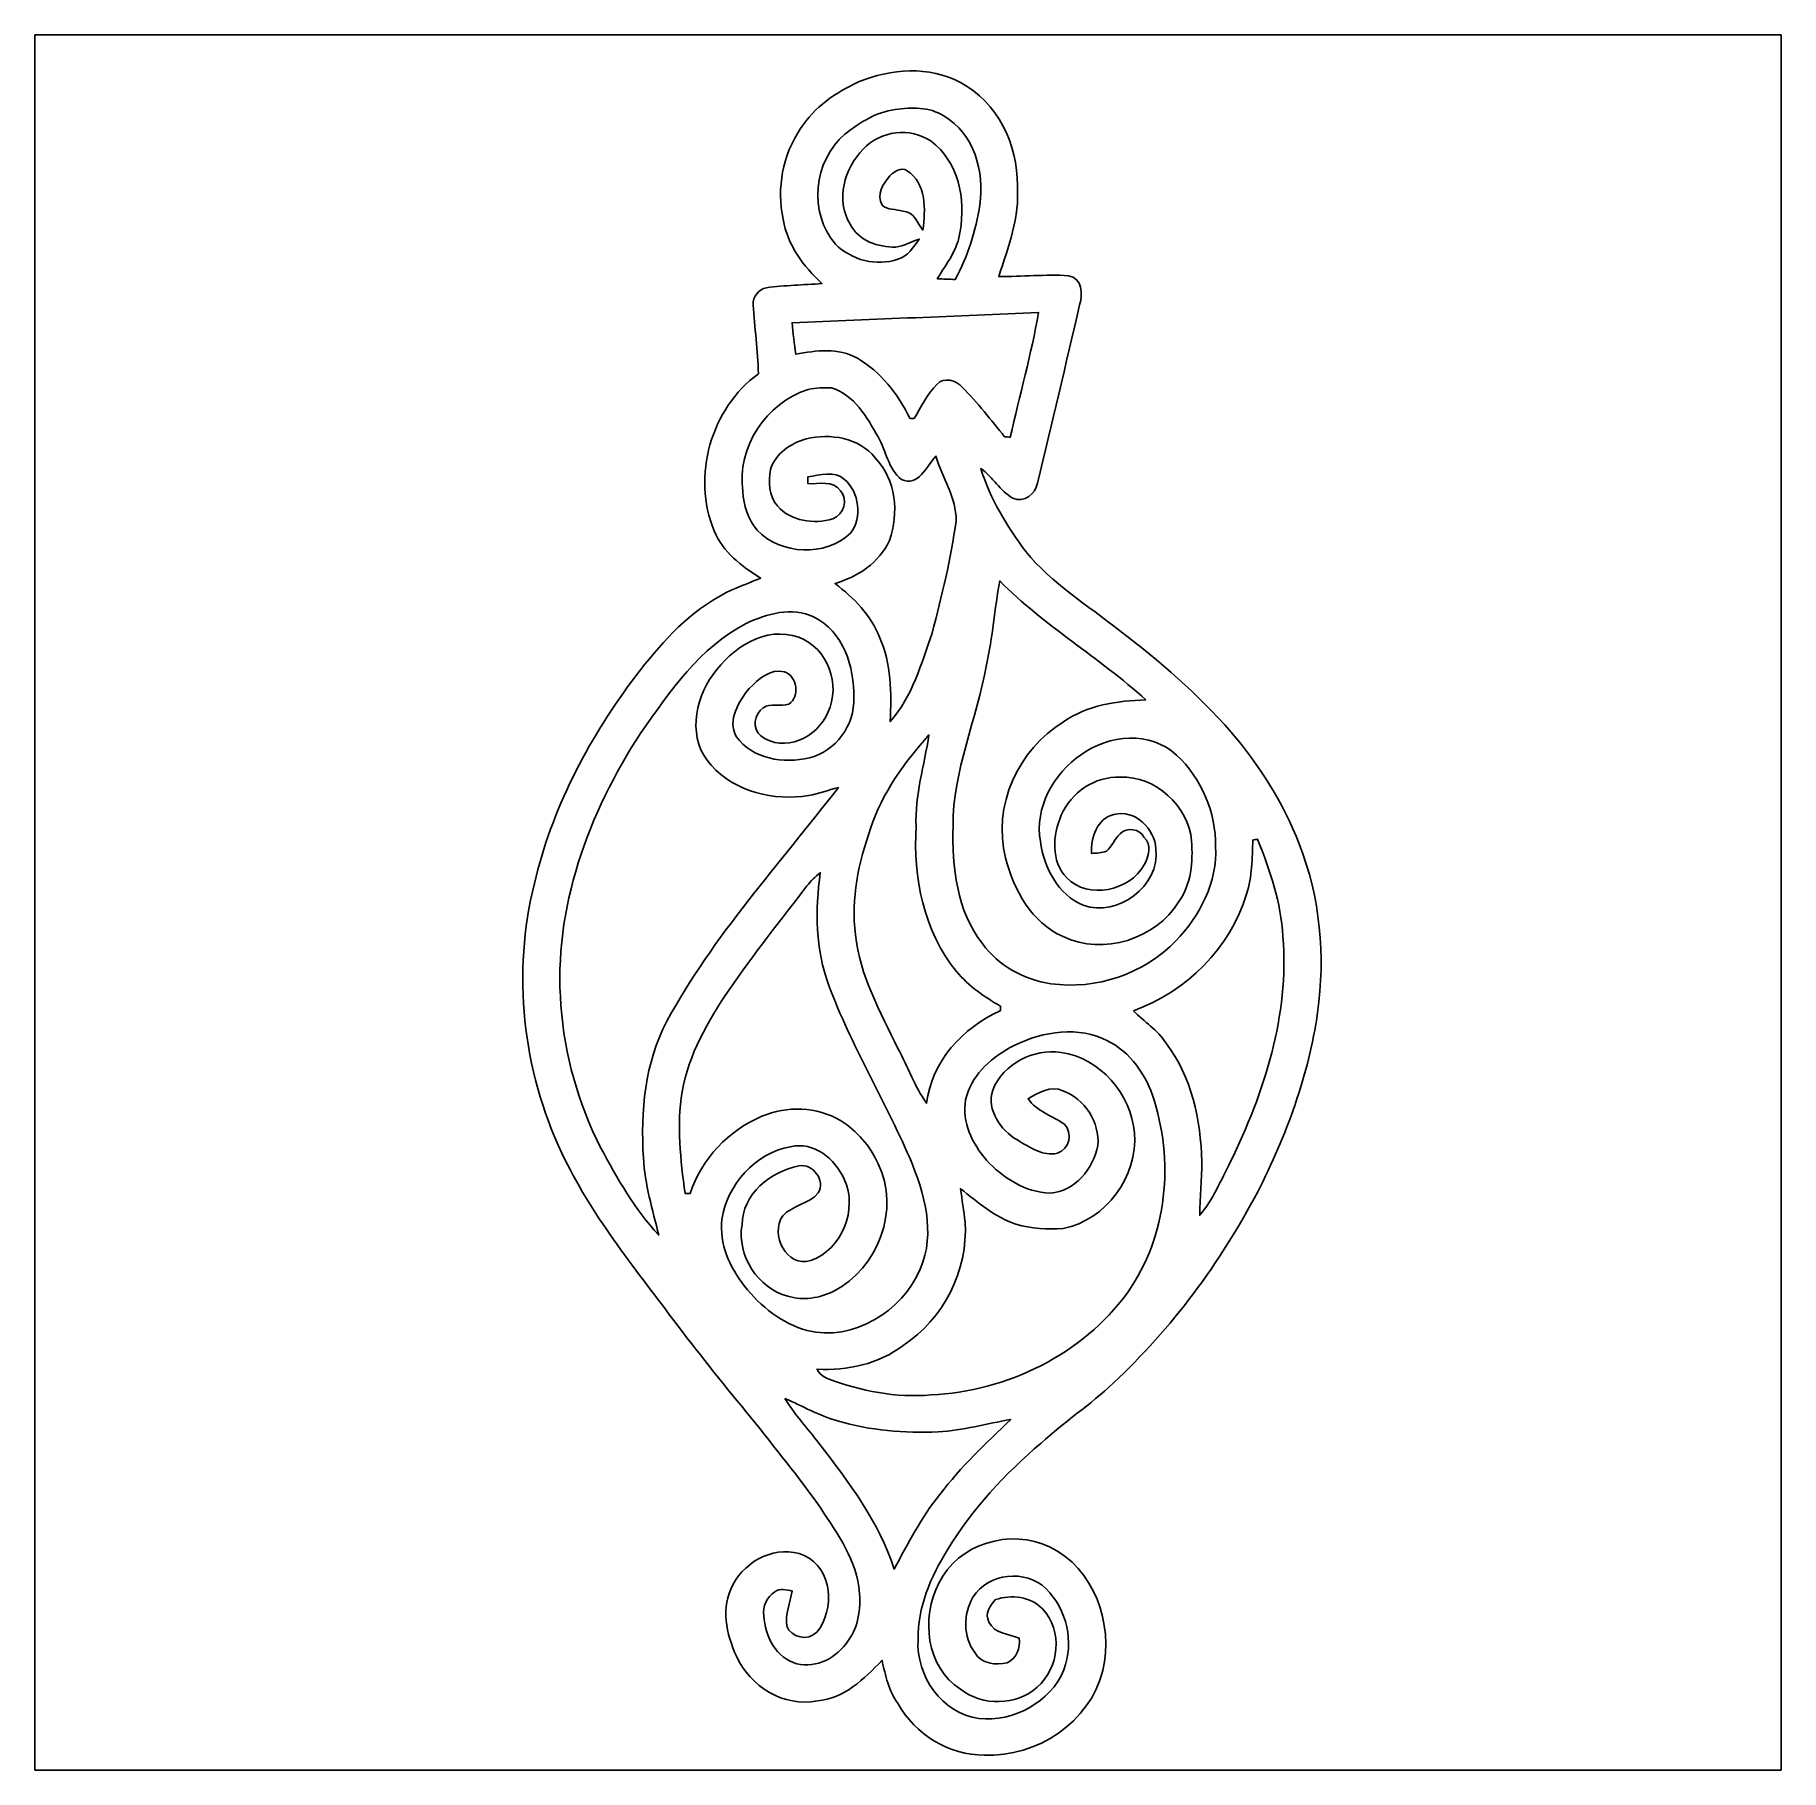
# Model space of a CAD drawing. Header units: centimetres. Extents: x -16.8 to 16.8, y -16.7 to 16.7.
import ezdxf

# ---------------------------------------------------------------- set-up
doc = ezdxf.new("R2010")
doc.units = ezdxf.units.CM
doc.header["$MEASUREMENT"] = 0
doc.layers.add('Layer 1', color=7, linetype='Continuous')

msp = doc.modelspace()

# ---------------------------------------------------------------- linework, layer by layer
at = {"layer": 'Layer 1', "color": 7}
for points, knots in [([(-16.77458, 16.66875), (-16.77458, 16.66875), (16.77458, 16.66875), (16.77458, 16.66875), (16.77458, 16.66875), (16.77458, 16.66875), (16.77458, -16.66875), (16.77458, -16.66875), (16.77458, -16.66875), (16.77458, -16.66875), (-16.77458, -16.66875), (-16.77458, -16.66875), (-16.77458, -16.66875), (-16.77458, -16.66875), (-16.77458, 16.66875), (-16.77458, 16.66875), (-16.77458, 16.66875), (-16.77458, 16.66875), (-16.77458, 16.66875), (-16.77458, 16.66875)], [0, 0, 0, 0, 0.16666667, 0.16666667, 0.16666667, 0.16666667, 0.33333333, 0.33333333, 0.33333333, 0.33333333, 0.5, 0.5, 0.5, 0.5, 0.66666667, 0.66666667, 0.66666667, 0.66666667, 1, 1, 1, 1]), ([(-0.94827, 15.76599), (-1.38465, 15.56456), (-1.80587, 15.28445), (-2.06269, 14.86782), (-2.06269, 14.86782), (-2.41159, 14.36652), (-2.52589, 13.72164), (-2.39677, 13.12686), (-2.39677, 13.12686), (-2.32304, 12.63474), (-2.0066, 12.22269), (-1.65276, 11.89073), (-1.65276, 11.89073), (-2.00836, 11.8678), (-2.36538, 11.8558), (-2.71886, 11.81206), (-2.71886, 11.81206), (-2.86844, 11.78525), (-2.98591, 11.63814), (-2.97356, 11.48574), (-2.97356, 11.48574), (-2.94922, 11.04336), (-2.88361, 10.60379), (-2.87479, 10.16035), (-2.87479, 10.16035), (-3.7846, 9.49078), (-4.16066, 8.18903), (-3.72322, 7.1434), (-3.72322, 7.1434), (-3.55882, 6.72924), (-3.1944, 6.46183), (-2.83104, 6.23323), (-2.83104, 6.23323), (-3.14396, 6.09988), (-3.47133, 5.99334), (-3.75567, 5.80108), (-3.75567, 5.80108), (-4.38714, 5.41267), (-4.86622, 4.83411), (-5.30789, 4.24991), (-5.30789, 4.24991), (-6.16691, 3.09069), (-6.84918, 1.77906), (-7.17691, 0.36759), (-7.17691, 0.36759), (-7.60906, -1.35184), (-7.41151, -3.21627), (-6.64916, -4.81506), (-6.64916, -4.81506), (-6.09812, -5.98734), (-5.27156, -6.99664), (-4.50144, -8.02852), (-4.50144, -8.02852), (-3.6068, -9.22161), (-2.61514, -10.33921), (-1.73919, -11.54642), (-1.73919, -11.54642), (-1.41499, -12.04136), (-1.02976, -12.54125), (-0.94686, -13.14591), (-0.94686, -13.14591), (-0.89641, -13.50292), (-0.93204, -13.89451), (-1.1557, -14.19013), (-1.1557, -14.19013), (-1.35961, -14.50269), (-1.7593, -14.72353), (-2.13466, -14.62476), (-2.13466, -14.62476), (-2.53506, -14.51928), (-2.75414, -14.091), (-2.76789, -13.70365), (-2.76789, -13.70365), (-2.80282, -13.52656), (-2.7051, -13.34064), (-2.56046, -13.24222), (-2.56046, -13.24222), (-2.45992, -13.17096), (-2.33504, -13.21047), (-2.22497, -13.22952), (-2.22497, -13.22952), (-2.26342, -13.45212), (-2.36008, -13.67014), (-2.3301, -13.90121), (-2.3301, -13.90121), (-2.24331, -14.12452), (-1.91523, -14.19684), (-1.75119, -14.01798), (-1.75119, -14.01798), (-1.40088, -13.58618), (-1.44639, -12.79842), (-1.99602, -12.54407), (-1.99602, -12.54407), (-2.51319, -12.32994), (-3.11856, -12.63156), (-3.36233, -13.11028), (-3.36233, -13.11028), (-3.60998, -13.53502), (-3.4865, -14.0589), (-3.29565, -14.48047), (-3.29565, -14.48047), (-3.03565, -15.06185), (-2.38407, -15.46931), (-1.74096, -15.33842), (-1.74096, -15.33842), (-1.22449, -15.29397), (-0.83785, -14.91368), (-0.49918, -14.55949), (-0.49918, -14.55949), (-0.43321, -14.85018), (-0.3683, -15.15004), (-0.18979, -15.39663), (-0.18979, -15.39663), (0.13899, -15.98083), (0.78811, -16.39041), (1.46544, -16.38194), (1.46544, -16.38194), (2.46874, -16.42533), (3.50026, -15.75506), (3.74333, -14.75528), (3.74333, -14.75528), (3.95076, -13.86699), (3.57928, -12.78572), (2.71956, -12.38179), (2.71956, -12.38179), (1.98261, -12.01843), (0.95038, -12.31618), (0.59337, -13.07924), (0.59337, -13.07924), (0.24483, -13.7347), (0.34749, -14.6939), (1.00789, -15.11335), (1.00789, -15.11335), (1.42663, -15.44602), (2.08386, -15.43403), (2.4825, -15.07666), (2.4825, -15.07666), (2.90513, -14.71013), (2.98132, -13.98482), (2.58445, -13.57277), (2.58445, -13.57277), (2.3562, -13.33147), (1.98473, -13.28914), (1.68275, -13.39462), (1.68275, -13.39462), (1.57515, -13.50927), (1.4665, -13.65744), (1.5554, -13.8243), (1.5554, -13.8243), (1.65806, -14.05502), (1.9364, -14.05043), (2.13642, -14.13439), (2.13642, -14.13439), (2.15724, -14.31784), (2.08703, -14.53127), (1.90641, -14.60747), (1.90641, -14.60747), (1.68663, -14.65651), (1.40617, -14.6304), (1.28587, -14.41238), (1.28587, -14.41238), (1.05234, -14.10935), (1.05939, -13.66908), (1.24848, -13.34699), (1.24848, -13.34699), (1.53952, -12.87886), (2.2606, -12.80619), (2.65536, -13.18436), (2.65536, -13.18436), (3.05223, -13.58477), (3.19511, -14.21059), (2.99508, -14.74082), (2.99508, -14.74082), (2.74144, -15.36806), (2.02248, -15.74976), (1.36208, -15.67568), (1.36208, -15.67568), (0.65193, -15.58396), (0.1524, -14.85477), (0.19332, -14.16367), (0.19332, -14.16367), (0.18203, -13.54243), (0.43568, -12.95294), (0.75918, -12.43577), (0.75918, -12.43577), (1.23049, -11.6519), (1.86373, -10.97915), (2.55588, -10.38719), (2.55588, -10.38719), (3.00179, -9.98361), (3.50414, -9.64706), (3.94229, -9.23431), (3.94229, -9.23431), (5.07189, -8.18092), (6.00216, -6.92256), (6.71936, -5.5566), (6.71936, -5.5566), (7.2704, -4.47569), (7.69549, -3.32034), (7.87047, -2.11561), (7.87047, -2.11561), (8.02146, -1.02905), (7.92233, 0.10301), (7.51381, 1.12536), (7.51381, 1.12536), (7.21431, 1.91488), (6.75287, 2.63631), (6.20536, 3.2766), (6.20536, 3.2766), (5.56683, 4.00403), (4.83447, 4.64326), (4.06294, 5.22605), (4.06294, 5.22605), (3.44876, 5.71288), (2.76366, 6.12951), (2.26201, 6.74229), (2.26201, 6.74229), (1.90182, 7.22771), (1.57974, 7.75758), (1.39876, 8.33755), (1.39876, 8.33755), (1.63266, 8.17774), (1.76742, 7.90363), (2.01648, 7.76605), (2.01648, 7.76605), (2.23308, 7.67574), (2.44792, 7.85036), (2.48885, 8.05709), (2.48885, 8.05709), (2.76472, 9.19762), (3.03318, 10.34027), (3.29671, 11.48327), (3.29671, 11.48327), (3.36479, 11.68717), (3.34786, 11.9955), (3.08645, 12.04242), (3.08645, 12.04242), (2.63913, 12.07064), (2.19146, 12.02549), (1.74413, 12.0269), (1.74413, 12.0269), (1.92934, 12.59311), (2.14736, 13.1699), (2.10079, 13.77668), (2.10079, 13.77668), (2.11243, 14.56055), (1.71873, 15.38182), (1.00647, 15.75153), (1.00647, 15.75153), (0.40852, 16.0849), (-0.33338, 16.01646), (-0.94827, 15.76599)], [0, 0, 0, 0, 0.015625, 0.015625, 0.015625, 0.015625, 0.03125, 0.03125, 0.03125, 0.03125, 0.046875, 0.046875, 0.046875, 0.046875, 0.0625, 0.0625, 0.0625, 0.0625, 0.078125, 0.078125, 0.078125, 0.078125, 0.09375, 0.09375, 0.09375, 0.09375, 0.109375, 0.109375, 0.109375, 0.109375, 0.125, 0.125, 0.125, 0.125, 0.140625, 0.140625, 0.140625, 0.140625, 0.15625, 0.15625, 0.15625, 0.15625, 0.171875, 0.171875, 0.171875, 0.171875, 0.1875, 0.1875, 0.1875, 0.1875, 0.203125, 0.203125, 0.203125, 0.203125, 0.21875, 0.21875, 0.21875, 0.21875, 0.234375, 0.234375, 0.234375, 0.234375, 0.25, 0.25, 0.25, 0.25, 0.265625, 0.265625, 0.265625, 0.265625, 0.28125, 0.28125, 0.28125, 0.28125, 0.296875, 0.296875, 0.296875, 0.296875, 0.3125, 0.3125, 0.3125, 0.3125, 0.328125, 0.328125, 0.328125, 0.328125, 0.34375, 0.34375, 0.34375, 0.34375, 0.359375, 0.359375, 0.359375, 0.359375, 0.375, 0.375, 0.375, 0.375, 0.390625, 0.390625, 0.390625, 0.390625, 0.40625, 0.40625, 0.40625, 0.40625, 0.421875, 0.421875, 0.421875, 0.421875, 0.4375, 0.4375, 0.4375, 0.4375, 0.453125, 0.453125, 0.453125, 0.453125, 0.46875, 0.46875, 0.46875, 0.46875, 0.484375, 0.484375, 0.484375, 0.484375, 0.5, 0.5, 0.5, 0.5, 0.515625, 0.515625, 0.515625, 0.515625, 0.53125, 0.53125, 0.53125, 0.53125, 0.546875, 0.546875, 0.546875, 0.546875, 0.5625, 0.5625, 0.5625, 0.5625, 0.578125, 0.578125, 0.578125, 0.578125, 0.59375, 0.59375, 0.59375, 0.59375, 0.609375, 0.609375, 0.609375, 0.609375, 0.625, 0.625, 0.625, 0.625, 0.640625, 0.640625, 0.640625, 0.640625, 0.65625, 0.65625, 0.65625, 0.65625, 0.671875, 0.671875, 0.671875, 0.671875, 0.6875, 0.6875, 0.6875, 0.6875, 0.703125, 0.703125, 0.703125, 0.703125, 0.71875, 0.71875, 0.71875, 0.71875, 0.734375, 0.734375, 0.734375, 0.734375, 0.75, 0.75, 0.75, 0.75, 0.765625, 0.765625, 0.765625, 0.765625, 0.78125, 0.78125, 0.78125, 0.78125, 0.796875, 0.796875, 0.796875, 0.796875, 0.8125, 0.8125, 0.8125, 0.8125, 0.828125, 0.828125, 0.828125, 0.828125, 0.84375, 0.84375, 0.84375, 0.84375, 0.859375, 0.859375, 0.859375, 0.859375, 0.875, 0.875, 0.875, 0.875, 0.890625, 0.890625, 0.890625, 0.890625, 0.90625, 0.90625, 0.90625, 0.90625, 0.921875, 0.921875, 0.921875, 0.921875, 0.9375, 0.9375, 0.9375, 0.9375, 0.953125, 0.953125, 0.953125, 0.953125, 0.96875, 0.96875, 0.96875, 0.96875, 1, 1, 1, 1]), ([(-0.24342, 15.23506), (0.06809, 15.27669), (0.41134, 15.29327), (0.68545, 15.11194), (0.68545, 15.11194), (1.27741, 14.78315), (1.4672, 14.03632), (1.38077, 13.40626), (1.38077, 13.40626), (1.30316, 12.90532), (1.14935, 12.41742), (0.90734, 11.97116), (0.90734, 11.97116), (0.79022, 11.97575), (0.67804, 11.97927), (0.56198, 11.98457), (0.56198, 11.98457), (0.73907, 12.27314), (0.96132, 12.54866), (1.00154, 12.89756), (1.00154, 12.89756), (1.1116, 13.50998), (0.97084, 14.23882), (0.44203, 14.6244), (0.44203, 14.6244), (0.04198, 14.9038), (-0.52917, 14.82725), (-0.85866, 14.47588), (-0.85866, 14.47588), (-1.22061, 14.11323), (-1.39982, 13.49199), (-1.11054, 13.03479), (-1.11054, 13.03479), (-0.95179, 12.71199), (-0.57079, 12.5857), (-0.23354, 12.59346), (-0.23354, 12.59346), (-0.0762, 12.61639), (0.06632, 12.69365), (0.21519, 12.74586), (0.21519, 12.74586), (0.10266, 12.59734), (0.00071, 12.41178), (-0.19226, 12.36063), (-0.19226, 12.36063), (-0.60643, 12.21352), (-1.08444, 12.34334), (-1.39277, 12.64814), (-1.39277, 12.64814), (-1.91735, 13.24398), (-1.81434, 14.25504), (-1.21356, 14.75987), (-1.21356, 14.75987), (-0.92957, 14.98247), (-0.60995, 15.19096), (-0.24342, 15.23506)], [0, 0, 0, 0, 0.06666667, 0.06666667, 0.06666667, 0.06666667, 0.13333333, 0.13333333, 0.13333333, 0.13333333, 0.2, 0.2, 0.2, 0.2, 0.26666667, 0.26666667, 0.26666667, 0.26666667, 0.33333333, 0.33333333, 0.33333333, 0.33333333, 0.4, 0.4, 0.4, 0.4, 0.46666667, 0.46666667, 0.46666667, 0.46666667, 0.53333333, 0.53333333, 0.53333333, 0.53333333, 0.6, 0.6, 0.6, 0.6, 0.66666667, 0.66666667, 0.66666667, 0.66666667, 0.73333333, 0.73333333, 0.73333333, 0.73333333, 0.8, 0.8, 0.8, 0.8, 0.86666667, 0.86666667, 0.86666667, 0.86666667, 1, 1, 1, 1]), ([(-0.34643, 13.9633), (-0.26741, 14.0402), (-0.12806, 14.13792), (-0.01834, 14.0589), (-0.01834, 14.0589), (0.35878, 13.81972), (0.33902, 13.30642), (0.28575, 12.91907), (0.28575, 12.91907), (0.17921, 13.06124), (0.11183, 13.28349), (-0.09878, 13.28138), (-0.09878, 13.28138), (-0.22507, 13.32689), (-0.39582, 13.29831), (-0.49883, 13.40062), (-0.49883, 13.40062), (-0.6096, 13.59217), (-0.47837, 13.82148), (-0.34643, 13.9633)], [0, 0, 0, 0, 0.16666667, 0.16666667, 0.16666667, 0.16666667, 0.33333333, 0.33333333, 0.33333333, 0.33333333, 0.5, 0.5, 0.5, 0.5, 0.66666667, 0.66666667, 0.66666667, 0.66666667, 1, 1, 1, 1]), ([(-2.2285, 11.13719), (-0.64911, 11.20599), (0.93098, 11.26596), (2.51037, 11.33616), (2.51037, 11.33616), (2.36573, 10.52971), (2.14454, 9.73878), (1.96427, 8.93974), (1.96427, 8.93974), (1.93746, 8.94186), (1.88348, 8.94644), (1.85667, 8.94856), (1.85667, 8.94856), (1.59385, 9.27206), (1.33491, 9.60049), (1.04316, 9.89824), (1.04316, 9.89824), (0.92957, 10.03265), (0.68792, 10.10356), (0.55704, 9.95539), (0.55704, 9.95539), (0.36759, 9.76877), (0.254, 9.52218), (0.11783, 9.29675), (0.11783, 9.29675), (0.09631, 9.29852), (0.05362, 9.30169), (0.03246, 9.30346), (0.03246, 9.30346), (-0.18591, 9.77089), (-0.52564, 10.19351), (-0.97331, 10.45774), (-0.97331, 10.45774), (-1.33421, 10.65671), (-1.76495, 10.6112), (-2.15512, 10.53465), (-2.15512, 10.53465), (-2.18475, 10.73503), (-2.20804, 10.93611), (-2.2285, 11.13719)], [0, 0, 0, 0, 0.09090909, 0.09090909, 0.09090909, 0.09090909, 0.18181818, 0.18181818, 0.18181818, 0.18181818, 0.27272727, 0.27272727, 0.27272727, 0.27272727, 0.36363636, 0.36363636, 0.36363636, 0.36363636, 0.45454545, 0.45454545, 0.45454545, 0.45454545, 0.54545455, 0.54545455, 0.54545455, 0.54545455, 0.63636364, 0.63636364, 0.63636364, 0.63636364, 0.72727273, 0.72727273, 0.72727273, 0.72727273, 0.81818182, 0.81818182, 0.81818182, 0.81818182, 1, 1, 1, 1]), ([(-1.91841, 9.85626), (-1.77271, 9.89295), (-1.62101, 9.89436), (-1.47108, 9.88871), (-1.47108, 9.88871), (-1.02976, 9.7536), (-0.78669, 9.32109), (-0.57573, 8.94609), (-0.57573, 8.94609), (-0.42192, 8.67622), (-0.38029, 8.33155), (-0.12629, 8.12835), (-0.12629, 8.12835), (0.20108, 7.9696), (0.36054, 8.39011), (0.53693, 8.57709), (0.53693, 8.57709), (0.6537, 8.15975), (0.9338, 7.77804), (0.92428, 7.33213), (0.92428, 7.33213), (0.8255, 6.60365), (0.65052, 5.88645), (0.46179, 5.17666), (0.46179, 5.17666), (0.25753, 4.58646), (0.0829, 3.95499), (-0.34114, 3.47627), (-0.34114, 3.47627), (-0.31785, 4.02272), (-0.31574, 4.58858), (-0.54786, 5.09693), (-0.54786, 5.09693), (-0.70979, 5.52626), (-1.04528, 5.85223), (-1.40018, 6.12775), (-1.40018, 6.12775), (-0.96696, 6.26075), (-0.54857, 6.52851), (-0.35701, 6.95501), (-0.35701, 6.95501), (-0.16757, 7.48171), (-0.23178, 8.12659), (-0.63006, 8.54322), (-0.63006, 8.54322), (-0.94015, 8.93586), (-1.49437, 9.01629), (-1.95756, 8.90764), (-1.95756, 8.90764), (-2.25496, 8.8205), (-2.54388, 8.63212), (-2.64195, 8.32097), (-2.64195, 8.32097), (-2.68534, 8.08496), (-2.67511, 7.80732), (-2.50719, 7.61859), (-2.50719, 7.61859), (-2.24931, 7.32226), (-1.80516, 7.26299), (-1.44427, 7.3727), (-1.44427, 7.3727), (-1.23508, 7.4482), (-1.14229, 7.74065), (-1.29716, 7.91175), (-1.29716, 7.91175), (-1.44392, 8.11389), (-1.71274, 8.03769), (-1.92264, 8.04721), (-1.92264, 8.04721), (-1.92299, 8.08037), (-1.92405, 8.1467), (-1.9244, 8.17986), (-1.9244, 8.17986), (-1.69192, 8.21196), (-1.41358, 8.30474), (-1.21955, 8.13012), (-1.21955, 8.13012), (-0.93945, 7.88035), (-0.86819, 7.40163), (-1.10173, 7.09859), (-1.10173, 7.09859), (-1.58397, 6.63399), (-2.44016, 6.67808), (-2.89948, 7.15433), (-2.89948, 7.15433), (-3.07164, 7.366), (-3.16195, 7.62917), (-3.175, 7.90011), (-3.175, 7.90011), (-3.29177, 8.73972), (-2.72486, 9.60861), (-1.91841, 9.85626)], [0, 0, 0, 0, 0.04166667, 0.04166667, 0.04166667, 0.04166667, 0.08333333, 0.08333333, 0.08333333, 0.08333333, 0.125, 0.125, 0.125, 0.125, 0.16666667, 0.16666667, 0.16666667, 0.16666667, 0.20833333, 0.20833333, 0.20833333, 0.20833333, 0.25, 0.25, 0.25, 0.25, 0.29166667, 0.29166667, 0.29166667, 0.29166667, 0.33333333, 0.33333333, 0.33333333, 0.33333333, 0.375, 0.375, 0.375, 0.375, 0.41666667, 0.41666667, 0.41666667, 0.41666667, 0.45833333, 0.45833333, 0.45833333, 0.45833333, 0.5, 0.5, 0.5, 0.5, 0.54166667, 0.54166667, 0.54166667, 0.54166667, 0.58333333, 0.58333333, 0.58333333, 0.58333333, 0.625, 0.625, 0.625, 0.625, 0.66666667, 0.66666667, 0.66666667, 0.66666667, 0.70833333, 0.70833333, 0.70833333, 0.70833333, 0.75, 0.75, 0.75, 0.75, 0.79166667, 0.79166667, 0.79166667, 0.79166667, 0.83333333, 0.83333333, 0.83333333, 0.83333333, 0.875, 0.875, 0.875, 0.875, 0.91666667, 0.91666667, 0.91666667, 0.91666667, 1, 1, 1, 1]), ([(1.76142, 6.17996), (2.61338, 5.31813), (3.67524, 4.70676), (4.56882, 3.89502), (4.56882, 3.89502), (4.02131, 3.87491), (3.44346, 3.7906), (2.98485, 3.46816), (2.98485, 3.46816), (2.1209, 2.94428), (1.61572, 1.84997), (1.87643, 0.85796), (1.87643, 0.85796), (2.03306, 0.24377), (2.37419, -0.38806), (2.97921, -0.65617), (2.97921, -0.65617), (3.75532, -1.02023), (4.75686, -0.70838), (5.20488, 0.01729), (5.20488, 0.01729), (5.44336, 0.35137), (5.47511, 0.78493), (5.45006, 1.18216), (5.45006, 1.18216), (5.38268, 1.85561), (4.75897, 2.43628), (4.07423, 2.40806), (4.07423, 2.40806), (3.5941, 2.4257), (3.12949, 2.11667), (2.94534, 1.67534), (2.94534, 1.67534), (2.77601, 1.29434), (2.74426, 0.79798), (3.04871, 0.47378), (3.04871, 0.47378), (3.46393, 0.05292), (4.26085, 0.21802), (4.53566, 0.72143), (4.53566, 0.72143), (4.62809, 0.87877), (4.68806, 1.11019), (4.53425, 1.25271), (4.53425, 1.25271), (4.45699, 1.41746), (4.19911, 1.45274), (4.07635, 1.32221), (4.07635, 1.32221), (3.96981, 1.22484), (3.92359, 1.07774), (3.81176, 0.98531), (3.81176, 0.98531), (3.72039, 0.94968), (3.62056, 0.94897), (3.52425, 0.94298), (3.52425, 0.94298), (3.51014, 1.23613), (3.63396, 1.62313), (3.9564, 1.68981), (3.9564, 1.68981), (4.3621, 1.7974), (4.7438, 1.41676), (4.76356, 1.02517), (4.76356, 1.02517), (4.84046, 0.31503), (4.0326, -0.28716), (3.36867, -0.05327), (3.36867, -0.05327), (2.87831, 0.1464), (2.61937, 0.67275), (2.54282, 1.16946), (2.54282, 1.16946), (2.42958, 1.82633), (2.79717, 2.48179), (3.33199, 2.84198), (3.33199, 2.84198), (3.85516, 3.2318), (4.65914, 3.29741), (5.15973, 2.83104), (5.15973, 2.83104), (5.6388, 2.38725), (5.91961, 1.73002), (5.91009, 1.07633), (5.91009, 1.07633), (5.94466, 0.39441), (5.61199, -0.25788), (5.14597, -0.73625), (5.14597, -0.73625), (4.53566, -1.36948), (3.61527, -1.68557), (2.74461, -1.55998), (2.74461, -1.55998), (2.23273, -1.48026), (1.73496, -1.22061), (1.43263, -0.79093), (1.43263, -0.79093), (0.93169, -0.16016), (0.84737, 0.68756), (0.86466, 1.46438), (0.86466, 1.46438), (0.86113, 2.53436), (1.32433, 3.52354), (1.50742, 4.56318), (1.50742, 4.56318), (1.62701, 5.09658), (1.66511, 5.64303), (1.76142, 6.17996)], [0, 0, 0, 0, 0.03571429, 0.03571429, 0.03571429, 0.03571429, 0.07142857, 0.07142857, 0.07142857, 0.07142857, 0.10714286, 0.10714286, 0.10714286, 0.10714286, 0.14285714, 0.14285714, 0.14285714, 0.14285714, 0.17857143, 0.17857143, 0.17857143, 0.17857143, 0.21428571, 0.21428571, 0.21428571, 0.21428571, 0.25, 0.25, 0.25, 0.25, 0.28571429, 0.28571429, 0.28571429, 0.28571429, 0.32142857, 0.32142857, 0.32142857, 0.32142857, 0.35714286, 0.35714286, 0.35714286, 0.35714286, 0.39285714, 0.39285714, 0.39285714, 0.39285714, 0.42857143, 0.42857143, 0.42857143, 0.42857143, 0.46428571, 0.46428571, 0.46428571, 0.46428571, 0.5, 0.5, 0.5, 0.5, 0.53571429, 0.53571429, 0.53571429, 0.53571429, 0.57142857, 0.57142857, 0.57142857, 0.57142857, 0.60714286, 0.60714286, 0.60714286, 0.60714286, 0.64285714, 0.64285714, 0.64285714, 0.64285714, 0.67857143, 0.67857143, 0.67857143, 0.67857143, 0.71428571, 0.71428571, 0.71428571, 0.71428571, 0.75, 0.75, 0.75, 0.75, 0.78571429, 0.78571429, 0.78571429, 0.78571429, 0.82142857, 0.82142857, 0.82142857, 0.82142857, 0.85714286, 0.85714286, 0.85714286, 0.85714286, 0.89285714, 0.89285714, 0.89285714, 0.89285714, 0.92857143, 0.92857143, 0.92857143, 0.92857143, 1, 1, 1, 1]), ([(-3.10656, 5.36187), (-2.71251, 5.54849), (-2.2285, 5.68466), (-1.81398, 5.48746), (-1.81398, 5.48746), (-1.23931, 5.21053), (-1.02905, 4.52755), (-1.04246, 3.93347), (-1.04246, 3.93347), (-1.01776, 3.41559), (-1.38677, 2.90054), (-1.89512, 2.78024), (-1.89512, 2.78024), (-2.38654, 2.66065), (-2.98944, 2.75308), (-3.30094, 3.19087), (-3.30094, 3.19087), (-3.47663, 3.50167), (-3.24838, 3.86821), (-3.05259, 4.11092), (-3.05259, 4.11092), (-2.87514, 4.2866), (-2.64724, 4.5018), (-2.37349, 4.43477), (-2.37349, 4.43477), (-2.12055, 4.33952), (-2.07539, 3.96769), (-2.28953, 3.80824), (-2.28953, 3.80824), (-2.45039, 3.75849), (-2.63807, 3.84316), (-2.78377, 3.73803), (-2.78377, 3.73803), (-2.95663, 3.61844), (-2.9972, 3.34469), (-2.82963, 3.20216), (-2.82963, 3.20216), (-2.38513, 2.86067), (-1.72791, 3.17253), (-1.54023, 3.65337), (-1.54023, 3.65337), (-1.28235, 4.17654), (-1.54129, 4.89726), (-2.10044, 5.09482), (-2.10044, 5.09482), (-2.74073, 5.3273), (-3.38667, 4.88527), (-3.74544, 4.38185), (-3.74544, 4.38185), (-4.11339, 3.88832), (-4.23474, 3.1175), (-3.78143, 2.63843), (-3.78143, 2.63843), (-3.32317, 2.1209), (-2.57351, 1.94874), (-1.90959, 2.05493), (-1.90959, 2.05493), (-1.71344, 2.08492), (-1.53035, 2.16394), (-1.33773, 2.20874), (-1.33773, 2.20874), (-2.4698, 0.73872), (-3.74191, -0.64206), (-4.63303, -2.28247), (-4.63303, -2.28247), (-5.05742, -3.08328), (-5.13962, -4.01638), (-5.08353, -4.90714), (-5.08353, -4.90714), (-5.05531, -5.41302), (-4.90679, -5.90127), (-4.78896, -6.39127), (-4.78896, -6.39127), (-5.25216, -5.89774), (-5.58659, -5.29943), (-5.90691, -4.70782), (-5.90691, -4.70782), (-6.33236, -3.85798), (-6.60329, -2.92841), (-6.66785, -1.97873), (-6.66785, -1.97873), (-6.81814, -0.11501), (-6.14116, 1.72085), (-5.13151, 3.26108), (-5.13151, 3.26108), (-4.57376, 4.05659), (-3.9938, 4.90467), (-3.10656, 5.36187)], [0, 0, 0, 0, 0.04347826, 0.04347826, 0.04347826, 0.04347826, 0.08695652, 0.08695652, 0.08695652, 0.08695652, 0.13043478, 0.13043478, 0.13043478, 0.13043478, 0.17391304, 0.17391304, 0.17391304, 0.17391304, 0.2173913, 0.2173913, 0.2173913, 0.2173913, 0.26086957, 0.26086957, 0.26086957, 0.26086957, 0.30434783, 0.30434783, 0.30434783, 0.30434783, 0.34782609, 0.34782609, 0.34782609, 0.34782609, 0.39130435, 0.39130435, 0.39130435, 0.39130435, 0.43478261, 0.43478261, 0.43478261, 0.43478261, 0.47826087, 0.47826087, 0.47826087, 0.47826087, 0.52173913, 0.52173913, 0.52173913, 0.52173913, 0.56521739, 0.56521739, 0.56521739, 0.56521739, 0.60869565, 0.60869565, 0.60869565, 0.60869565, 0.65217391, 0.65217391, 0.65217391, 0.65217391, 0.69565217, 0.69565217, 0.69565217, 0.69565217, 0.73913043, 0.73913043, 0.73913043, 0.73913043, 0.7826087, 0.7826087, 0.7826087, 0.7826087, 0.82608696, 0.82608696, 0.82608696, 0.82608696, 0.86956522, 0.86956522, 0.86956522, 0.86956522, 0.91304348, 0.91304348, 0.91304348, 0.91304348, 1, 1, 1, 1]), ([(-0.7179, 1.42487), (-0.4953, 2.10467), (-0.07091, 2.69205), (0.40252, 3.21945), (0.40252, 3.21945), (0.31433, 2.63525), (0.13017, 2.06234), (0.15522, 1.46438), (0.15522, 1.46438), (0.1016, 0.4893), (0.29457, -0.55563), (0.93416, -1.32327), (0.93416, -1.32327), (1.16276, -1.60902), (1.47073, -1.81116), (1.78118, -1.99778), (1.78118, -1.99778), (1.77906, -2.01895), (1.77482, -2.06128), (1.77271, -2.08245), (1.77271, -2.08245), (1.0541, -2.39995), (0.45403, -3.05435), (0.35842, -3.85586), (0.35842, -3.85586), (0.12524, -3.53377), (-0.00706, -3.15278), (-0.19262, -2.80388), (-0.19262, -2.80388), (-0.52846, -2.10361), (-0.93028, -1.40617), (-1.00718, -0.61807), (-1.00718, -0.61807), (-1.10243, 0.07444), (-0.94686, 0.77329), (-0.7179, 1.42487)], [0, 0, 0, 0, 0.1, 0.1, 0.1, 0.1, 0.2, 0.2, 0.2, 0.2, 0.3, 0.3, 0.3, 0.3, 0.4, 0.4, 0.4, 0.4, 0.5, 0.5, 0.5, 0.5, 0.6, 0.6, 0.6, 0.6, 0.7, 0.7, 0.7, 0.7, 0.8, 0.8, 0.8, 0.8, 1, 1, 1, 1]), ([(6.62764, 1.19944), (6.64916, 1.20403), (6.69255, 1.21285), (6.71407, 1.21708), (6.71407, 1.21708), (6.95748, 0.61913), (7.16633, -0.00423), (7.20478, -0.65334), (7.20478, -0.65334), (7.32614, -2.1657), (6.84706, -3.64808), (6.18984, -4.9911), (6.18984, -4.9911), (6.01345, -5.33894), (5.85893, -5.70794), (5.60564, -6.00886), (5.60564, -6.00886), (5.60141, -5.66455), (5.65538, -5.32236), (5.64303, -4.97769), (5.64303, -4.97769), (5.62822, -4.17654), (5.44936, -3.34821), (4.95582, -2.69875), (4.95582, -2.69875), (4.79496, -2.44898), (4.53849, -2.29059), (4.33352, -2.08209), (4.33352, -2.08209), (5.34494, -1.71027), (6.1916, -0.87912), (6.50381, 0.16087), (6.50381, 0.16087), (6.61811, 0.49565), (6.60859, 0.85125), (6.62764, 1.19944)], [0, 0, 0, 0, 0.1, 0.1, 0.1, 0.1, 0.2, 0.2, 0.2, 0.2, 0.3, 0.3, 0.3, 0.3, 0.4, 0.4, 0.4, 0.4, 0.5, 0.5, 0.5, 0.5, 0.6, 0.6, 0.6, 0.6, 0.7, 0.7, 0.7, 0.7, 0.8, 0.8, 0.8, 0.8, 1, 1, 1, 1]), ([(-1.94098, 0.31715), (-1.86655, 0.41204), (-1.77976, 0.49636), (-1.68663, 0.57291), (-1.68663, 0.57291), (-1.78118, -0.15064), (-1.78188, -0.90135), (-1.52188, -1.59279), (-1.52188, -1.59279), (-1.0922, -2.73791), (-0.45438, -3.78848), (0.03281, -4.90784), (0.03281, -4.90784), (0.31362, -5.56966), (0.53657, -6.34965), (0.23566, -7.04215), (0.23566, -7.04215), (-0.11254, -7.85495), (-1.04846, -8.4455), (-1.93675, -8.22078), (-1.93675, -8.22078), (-2.42217, -8.09307), (-2.83422, -7.76146), (-3.13902, -7.37164), (-3.13902, -7.37164), (-3.429, -7.01393), (-3.6255, -6.55708), (-3.5747, -6.0893), (-3.5747, -6.0893), (-3.47663, -5.41584), (-2.9337, -4.81894), (-2.25989, -4.6923), (-2.25989, -4.6923), (-1.8101, -4.58646), (-1.39876, -4.92831), (-1.22555, -5.31671), (-1.22555, -5.31671), (-0.95497, -5.89139), (-1.27, -6.66432), (-1.86796, -6.88022), (-1.86796, -6.88022), (-2.33398, -7.02592), (-2.65501, -6.37328), (-2.407, -6.02262), (-2.407, -6.02262), (-2.22179, -5.81307), (-1.90324, -5.79861), (-1.72508, -5.57883), (-1.72508, -5.57883), (-1.57409, -5.34423), (-1.83056, -5.0038), (-2.10009, -5.06201), (-2.10009, -5.06201), (-2.6356, -5.16572), (-3.18664, -5.60634), (-3.18841, -6.19196), (-3.18841, -6.19196), (-3.29389, -6.78356), (-2.88396, -7.40728), (-2.31034, -7.56426), (-2.31034, -7.56426), (-2.01824, -7.6521), (-1.6951, -7.60554), (-1.42628, -7.46584), (-1.42628, -7.46584), (-0.57362, -7.03615), (-0.14323, -5.88892), (-0.57362, -5.01967), (-0.57362, -5.01967), (-0.72178, -4.67678), (-0.98496, -4.38997), (-1.29611, -4.18747), (-1.29611, -4.18747), (-1.75048, -3.92077), (-2.3241, -3.90631), (-2.80599, -4.10669), (-2.80599, -4.10669), (-3.44699, -4.37762), (-3.97087, -4.92231), (-4.18394, -5.58906), (-4.18394, -5.58906), (-4.20899, -5.58976), (-4.25944, -5.59047), (-4.28449, -5.59082), (-4.28449, -5.59082), (-4.37056, -4.94418), (-4.44465, -4.28484), (-4.34058, -3.63573), (-4.34058, -3.63573), (-4.21569, -2.91465), (-3.83752, -2.27648), (-3.43817, -1.67675), (-3.43817, -1.67675), (-2.96369, -0.99378), (-2.45181, -0.33867), (-1.94098, 0.31715)], [0, 0, 0, 0, 0.04, 0.04, 0.04, 0.04, 0.08, 0.08, 0.08, 0.08, 0.12, 0.12, 0.12, 0.12, 0.16, 0.16, 0.16, 0.16, 0.2, 0.2, 0.2, 0.2, 0.24, 0.24, 0.24, 0.24, 0.28, 0.28, 0.28, 0.28, 0.32, 0.32, 0.32, 0.32, 0.36, 0.36, 0.36, 0.36, 0.4, 0.4, 0.4, 0.4, 0.44, 0.44, 0.44, 0.44, 0.48, 0.48, 0.48, 0.48, 0.52, 0.52, 0.52, 0.52, 0.56, 0.56, 0.56, 0.56, 0.6, 0.6, 0.6, 0.6, 0.64, 0.64, 0.64, 0.64, 0.68, 0.68, 0.68, 0.68, 0.72, 0.72, 0.72, 0.72, 0.76, 0.76, 0.76, 0.76, 0.8, 0.8, 0.8, 0.8, 0.84, 0.84, 0.84, 0.84, 0.88, 0.88, 0.88, 0.88, 0.92, 0.92, 0.92, 0.92, 1, 1, 1, 1]), ([(1.94874, -2.79471), (2.48567, -2.50402), (3.15595, -2.36784), (3.73662, -2.61056), (3.73662, -2.61056), (4.2037, -2.80458), (4.53037, -3.23215), (4.69653, -3.69888), (4.69653, -3.69888), (5.11916, -4.94806), (4.98828, -6.40962), (4.21428, -7.49653), (4.21428, -7.49653), (3.34963, -8.68821), (1.89794, -9.39341), (0.43991, -9.46221), (0.43991, -9.46221), (-0.23107, -9.51936), (-0.90629, -9.38989), (-1.53141, -9.15), (-1.53141, -9.15), (-1.62243, -9.11578), (-1.7078, -9.05792), (-1.74554, -8.96549), (-1.74554, -8.96549), (-1.16487, -9.00112), (-0.56515, -8.86425), (-0.09349, -8.51217), (-0.09349, -8.51217), (0.68333, -8.001), (1.15958, -7.07072), (1.09608, -6.14045), (1.09608, -6.14045), (1.07562, -5.9249), (1.03646, -5.71218), (1.00859, -5.49839), (1.00859, -5.49839), (1.34056, -5.75839), (1.66652, -6.0452), (2.07398, -6.18102), (2.07398, -6.18102), (2.36679, -6.27027), (2.67794, -6.28227), (2.98168, -6.26075), (2.98168, -6.26075), (3.80436, -6.10623), (4.41537, -5.25463), (4.35187, -4.42842), (4.35187, -4.42842), (4.28413, -3.68582), (3.69676, -2.98203), (2.94111, -2.88219), (2.94111, -2.88219), (2.41194, -2.8), (1.83092, -3.10127), (1.62701, -3.60327), (1.62701, -3.60327), (1.50848, -3.99591), (1.77871, -4.37197), (2.10291, -4.56283), (2.10291, -4.56283), (2.33186, -4.70006), (2.59292, -4.88421), (2.87514, -4.81577), (2.87514, -4.81577), (3.10127, -4.74733), (3.17006, -4.42242), (3.00673, -4.26156), (3.00673, -4.26156), (2.77777, -4.09469), (2.4705, -4.01496), (2.30646, -3.76943), (2.30646, -3.76943), (2.50261, -3.65513), (2.74673, -3.51226), (2.97674, -3.61809), (2.97674, -3.61809), (3.40219, -3.77296), (3.68441, -4.22099), (3.64807, -4.67184), (3.64807, -4.67184), (3.55565, -5.11739), (3.21204, -5.55343), (2.72944, -5.58306), (2.72944, -5.58306), (2.25249, -5.5693), (1.8228, -5.29061), (1.50671, -4.94912), (1.50671, -4.94912), (1.23719, -4.63374), (1.03011, -4.21816), (1.10702, -3.79236), (1.10702, -3.79236), (1.20015, -3.34469), (1.56492, -3.00955), (1.94874, -2.79471)], [0, 0, 0, 0, 0.04, 0.04, 0.04, 0.04, 0.08, 0.08, 0.08, 0.08, 0.12, 0.12, 0.12, 0.12, 0.16, 0.16, 0.16, 0.16, 0.2, 0.2, 0.2, 0.2, 0.24, 0.24, 0.24, 0.24, 0.28, 0.28, 0.28, 0.28, 0.32, 0.32, 0.32, 0.32, 0.36, 0.36, 0.36, 0.36, 0.4, 0.4, 0.4, 0.4, 0.44, 0.44, 0.44, 0.44, 0.48, 0.48, 0.48, 0.48, 0.52, 0.52, 0.52, 0.52, 0.56, 0.56, 0.56, 0.56, 0.6, 0.6, 0.6, 0.6, 0.64, 0.64, 0.64, 0.64, 0.68, 0.68, 0.68, 0.68, 0.72, 0.72, 0.72, 0.72, 0.76, 0.76, 0.76, 0.76, 0.8, 0.8, 0.8, 0.8, 0.84, 0.84, 0.84, 0.84, 0.88, 0.88, 0.88, 0.88, 0.92, 0.92, 0.92, 0.92, 1, 1, 1, 1]), ([(-2.36326, -9.53064), (-2.02777, -9.67422), (-1.70815, -9.85767), (-1.35467, -9.95892), (-1.35467, -9.95892), (-0.72919, -10.14554), (-0.06914, -10.19951), (0.58103, -10.17058), (0.58103, -10.17058), (1.05375, -10.14377), (1.51059, -10.01289), (1.9752, -9.93211), (1.9752, -9.93211), (1.49825, -10.39036), (1.01247, -10.84333), (0.61278, -11.37391), (0.61278, -11.37391), (0.25576, -11.81065), (0.00459, -12.31653), (-0.26705, -12.80689), (-0.26705, -12.80689), (-0.55492, -11.8999), (-1.13983, -11.13472), (-1.71203, -10.39001), (-1.71203, -10.39001), (-1.92793, -10.1025), (-2.17805, -9.84003), (-2.36326, -9.53064)], [0, 0, 0, 0, 0.125, 0.125, 0.125, 0.125, 0.25, 0.25, 0.25, 0.25, 0.375, 0.375, 0.375, 0.375, 0.5, 0.5, 0.5, 0.5, 0.625, 0.625, 0.625, 0.625, 0.75, 0.75, 0.75, 0.75, 1, 1, 1, 1])]:
    msp.add_open_spline(points, degree=3, knots=knots, dxfattribs=at)
at = {"layer": 'Layer 1', "color": 250}
for points, knots in [([(-0.94827, 15.76599), (-0.33338, 16.01646), (0.40852, 16.0849), (1.00647, 15.75153), (1.00647, 15.75153), (1.71873, 15.38182), (2.11243, 14.56055), (2.10079, 13.77668), (2.10079, 13.77668), (2.14736, 13.1699), (1.92934, 12.59311), (1.74413, 12.0269), (1.74413, 12.0269), (2.19146, 12.02549), (2.63913, 12.07064), (3.08645, 12.04242), (3.08645, 12.04242), (3.34786, 11.9955), (3.36479, 11.68717), (3.29671, 11.48327), (3.29671, 11.48327), (3.03318, 10.34027), (2.76472, 9.19762), (2.48885, 8.05709), (2.48885, 8.05709), (2.44792, 7.85036), (2.23308, 7.67574), (2.01648, 7.76605), (2.01648, 7.76605), (1.76742, 7.90363), (1.63266, 8.17774), (1.39876, 8.33755), (1.39876, 8.33755), (1.57974, 7.75758), (1.90182, 7.22771), (2.26201, 6.74229), (2.26201, 6.74229), (2.76366, 6.12951), (3.44876, 5.71288), (4.06294, 5.22605), (4.06294, 5.22605), (4.83447, 4.64326), (5.56683, 4.00403), (6.20536, 3.2766), (6.20536, 3.2766), (6.75287, 2.63631), (7.21431, 1.91488), (7.51381, 1.12536), (7.51381, 1.12536), (7.92233, 0.10301), (8.02146, -1.02905), (7.87047, -2.11561), (7.87047, -2.11561), (7.69549, -3.32034), (7.2704, -4.47569), (6.71936, -5.5566), (6.71936, -5.5566), (6.00216, -6.92256), (5.07189, -8.18092), (3.94229, -9.23431), (3.94229, -9.23431), (3.50414, -9.64706), (3.00179, -9.98361), (2.55588, -10.38719), (2.55588, -10.38719), (1.86373, -10.97915), (1.23049, -11.6519), (0.75918, -12.43577), (0.75918, -12.43577), (0.43568, -12.95294), (0.18203, -13.54243), (0.19332, -14.16367), (0.19332, -14.16367), (0.1524, -14.85477), (0.65193, -15.58396), (1.36208, -15.67568), (1.36208, -15.67568), (2.02248, -15.74976), (2.74144, -15.36806), (2.99508, -14.74082), (2.99508, -14.74082), (3.19511, -14.21059), (3.05223, -13.58477), (2.65536, -13.18436), (2.65536, -13.18436), (2.2606, -12.80619), (1.53952, -12.87886), (1.24848, -13.34699), (1.24848, -13.34699), (1.05939, -13.66908), (1.05234, -14.10935), (1.28587, -14.41238), (1.28587, -14.41238), (1.40617, -14.6304), (1.68663, -14.65651), (1.90641, -14.60747), (1.90641, -14.60747), (2.08703, -14.53127), (2.15724, -14.31784), (2.13642, -14.13439), (2.13642, -14.13439), (1.9364, -14.05043), (1.65806, -14.05502), (1.5554, -13.8243), (1.5554, -13.8243), (1.4665, -13.65744), (1.57515, -13.50927), (1.68275, -13.39462), (1.68275, -13.39462), (1.98473, -13.28914), (2.3562, -13.33147), (2.58445, -13.57277), (2.58445, -13.57277), (2.98132, -13.98482), (2.90513, -14.71013), (2.4825, -15.07666), (2.4825, -15.07666), (2.08386, -15.43403), (1.42663, -15.44602), (1.00789, -15.11335), (1.00789, -15.11335), (0.34749, -14.6939), (0.24483, -13.7347), (0.59337, -13.07924), (0.59337, -13.07924), (0.95038, -12.31618), (1.98261, -12.01843), (2.71956, -12.38179), (2.71956, -12.38179), (3.57928, -12.78572), (3.95076, -13.86699), (3.74333, -14.75528), (3.74333, -14.75528), (3.50026, -15.75506), (2.46874, -16.42533), (1.46544, -16.38194), (1.46544, -16.38194), (0.78811, -16.39041), (0.13899, -15.98083), (-0.18979, -15.39663), (-0.18979, -15.39663), (-0.3683, -15.15004), (-0.43321, -14.85018), (-0.49918, -14.55949), (-0.49918, -14.55949), (-0.83785, -14.91368), (-1.22449, -15.29397), (-1.74096, -15.33842), (-1.74096, -15.33842), (-2.38407, -15.46931), (-3.03565, -15.06185), (-3.29565, -14.48047), (-3.29565, -14.48047), (-3.4865, -14.0589), (-3.60998, -13.53502), (-3.36233, -13.11028), (-3.36233, -13.11028), (-3.11856, -12.63156), (-2.51319, -12.32994), (-1.99602, -12.54407), (-1.99602, -12.54407), (-1.44639, -12.79842), (-1.40088, -13.58618), (-1.75119, -14.01798), (-1.75119, -14.01798), (-1.91523, -14.19684), (-2.24331, -14.12452), (-2.3301, -13.90121), (-2.3301, -13.90121), (-2.36008, -13.67014), (-2.26342, -13.45212), (-2.22497, -13.22952), (-2.22497, -13.22952), (-2.33504, -13.21047), (-2.45992, -13.17096), (-2.56046, -13.24222), (-2.56046, -13.24222), (-2.7051, -13.34064), (-2.80282, -13.52656), (-2.76789, -13.70365), (-2.76789, -13.70365), (-2.75414, -14.091), (-2.53506, -14.51928), (-2.13466, -14.62476), (-2.13466, -14.62476), (-1.7593, -14.72353), (-1.35961, -14.50269), (-1.1557, -14.19013), (-1.1557, -14.19013), (-0.93204, -13.89451), (-0.89641, -13.50292), (-0.94686, -13.14591), (-0.94686, -13.14591), (-1.02976, -12.54125), (-1.41499, -12.04136), (-1.73919, -11.54642), (-1.73919, -11.54642), (-2.61514, -10.33921), (-3.6068, -9.22161), (-4.50144, -8.02852), (-4.50144, -8.02852), (-5.27156, -6.99664), (-6.09812, -5.98734), (-6.64916, -4.81506), (-6.64916, -4.81506), (-7.41151, -3.21627), (-7.60906, -1.35184), (-7.17691, 0.36759), (-7.17691, 0.36759), (-6.84918, 1.77906), (-6.16691, 3.09069), (-5.30789, 4.24991), (-5.30789, 4.24991), (-4.86622, 4.83411), (-4.38714, 5.41267), (-3.75567, 5.80108), (-3.75567, 5.80108), (-3.47133, 5.99334), (-3.14396, 6.09988), (-2.83104, 6.23323), (-2.83104, 6.23323), (-3.1944, 6.46183), (-3.55882, 6.72924), (-3.72322, 7.1434), (-3.72322, 7.1434), (-4.16066, 8.18903), (-3.7846, 9.49078), (-2.87479, 10.16035), (-2.87479, 10.16035), (-2.88361, 10.60379), (-2.94922, 11.04336), (-2.97356, 11.48574), (-2.97356, 11.48574), (-2.98591, 11.63814), (-2.86844, 11.78525), (-2.71886, 11.81206), (-2.71886, 11.81206), (-2.36538, 11.8558), (-2.00836, 11.8678), (-1.65276, 11.89073), (-1.65276, 11.89073), (-2.0066, 12.22269), (-2.32304, 12.63474), (-2.39677, 13.12686), (-2.39677, 13.12686), (-2.52589, 13.72164), (-2.41159, 14.36652), (-2.06269, 14.86782), (-2.06269, 14.86782), (-1.80587, 15.28445), (-1.38465, 15.56456), (-0.94827, 15.76599), (-0.94827, 15.76599), (-0.94827, 15.76599), (-0.94827, 15.76599), (-0.94827, 15.76599)], [0, 0, 0, 0, 0.01538462, 0.01538462, 0.01538462, 0.01538462, 0.03076923, 0.03076923, 0.03076923, 0.03076923, 0.04615385, 0.04615385, 0.04615385, 0.04615385, 0.06153846, 0.06153846, 0.06153846, 0.06153846, 0.07692308, 0.07692308, 0.07692308, 0.07692308, 0.09230769, 0.09230769, 0.09230769, 0.09230769, 0.10769231, 0.10769231, 0.10769231, 0.10769231, 0.12307692, 0.12307692, 0.12307692, 0.12307692, 0.13846154, 0.13846154, 0.13846154, 0.13846154, 0.15384615, 0.15384615, 0.15384615, 0.15384615, 0.16923077, 0.16923077, 0.16923077, 0.16923077, 0.18461538, 0.18461538, 0.18461538, 0.18461538, 0.2, 0.2, 0.2, 0.2, 0.21538462, 0.21538462, 0.21538462, 0.21538462, 0.23076923, 0.23076923, 0.23076923, 0.23076923, 0.24615385, 0.24615385, 0.24615385, 0.24615385, 0.26153846, 0.26153846, 0.26153846, 0.26153846, 0.27692308, 0.27692308, 0.27692308, 0.27692308, 0.29230769, 0.29230769, 0.29230769, 0.29230769, 0.30769231, 0.30769231, 0.30769231, 0.30769231, 0.32307692, 0.32307692, 0.32307692, 0.32307692, 0.33846154, 0.33846154, 0.33846154, 0.33846154, 0.35384615, 0.35384615, 0.35384615, 0.35384615, 0.36923077, 0.36923077, 0.36923077, 0.36923077, 0.38461538, 0.38461538, 0.38461538, 0.38461538, 0.4, 0.4, 0.4, 0.4, 0.41538462, 0.41538462, 0.41538462, 0.41538462, 0.43076923, 0.43076923, 0.43076923, 0.43076923, 0.44615385, 0.44615385, 0.44615385, 0.44615385, 0.46153846, 0.46153846, 0.46153846, 0.46153846, 0.47692308, 0.47692308, 0.47692308, 0.47692308, 0.49230769, 0.49230769, 0.49230769, 0.49230769, 0.50769231, 0.50769231, 0.50769231, 0.50769231, 0.52307692, 0.52307692, 0.52307692, 0.52307692, 0.53846154, 0.53846154, 0.53846154, 0.53846154, 0.55384615, 0.55384615, 0.55384615, 0.55384615, 0.56923077, 0.56923077, 0.56923077, 0.56923077, 0.58461538, 0.58461538, 0.58461538, 0.58461538, 0.6, 0.6, 0.6, 0.6, 0.61538462, 0.61538462, 0.61538462, 0.61538462, 0.63076923, 0.63076923, 0.63076923, 0.63076923, 0.64615385, 0.64615385, 0.64615385, 0.64615385, 0.66153846, 0.66153846, 0.66153846, 0.66153846, 0.67692308, 0.67692308, 0.67692308, 0.67692308, 0.69230769, 0.69230769, 0.69230769, 0.69230769, 0.70769231, 0.70769231, 0.70769231, 0.70769231, 0.72307692, 0.72307692, 0.72307692, 0.72307692, 0.73846154, 0.73846154, 0.73846154, 0.73846154, 0.75384615, 0.75384615, 0.75384615, 0.75384615, 0.76923077, 0.76923077, 0.76923077, 0.76923077, 0.78461538, 0.78461538, 0.78461538, 0.78461538, 0.8, 0.8, 0.8, 0.8, 0.81538462, 0.81538462, 0.81538462, 0.81538462, 0.83076923, 0.83076923, 0.83076923, 0.83076923, 0.84615385, 0.84615385, 0.84615385, 0.84615385, 0.86153846, 0.86153846, 0.86153846, 0.86153846, 0.87692308, 0.87692308, 0.87692308, 0.87692308, 0.89230769, 0.89230769, 0.89230769, 0.89230769, 0.90769231, 0.90769231, 0.90769231, 0.90769231, 0.92307692, 0.92307692, 0.92307692, 0.92307692, 0.93846154, 0.93846154, 0.93846154, 0.93846154, 0.95384615, 0.95384615, 0.95384615, 0.95384615, 0.96923077, 0.96923077, 0.96923077, 0.96923077, 1, 1, 1, 1]), ([(-0.24342, 15.23506), (-0.60995, 15.19096), (-0.92957, 14.98247), (-1.21356, 14.75987), (-1.21356, 14.75987), (-1.81434, 14.25504), (-1.91735, 13.24398), (-1.39277, 12.64814), (-1.39277, 12.64814), (-1.08444, 12.34334), (-0.60643, 12.21352), (-0.19226, 12.36063), (-0.19226, 12.36063), (0.00071, 12.41178), (0.10266, 12.59734), (0.21519, 12.74586), (0.21519, 12.74586), (0.06632, 12.69365), (-0.0762, 12.61639), (-0.23354, 12.59346), (-0.23354, 12.59346), (-0.57079, 12.5857), (-0.95179, 12.71199), (-1.11054, 13.03479), (-1.11054, 13.03479), (-1.39982, 13.49199), (-1.22061, 14.11323), (-0.85866, 14.47588), (-0.85866, 14.47588), (-0.52917, 14.82725), (0.04198, 14.9038), (0.44203, 14.6244), (0.44203, 14.6244), (0.97084, 14.23882), (1.1116, 13.50998), (1.00154, 12.89756), (1.00154, 12.89756), (0.96132, 12.54866), (0.73907, 12.27314), (0.56198, 11.98457), (0.56198, 11.98457), (0.67804, 11.97927), (0.79022, 11.97575), (0.90734, 11.97116), (0.90734, 11.97116), (1.14935, 12.41742), (1.30316, 12.90532), (1.38077, 13.40626), (1.38077, 13.40626), (1.4672, 14.03632), (1.27741, 14.78315), (0.68545, 15.11194), (0.68545, 15.11194), (0.41134, 15.29327), (0.06809, 15.27669), (-0.24342, 15.23506), (-0.24342, 15.23506), (-0.24342, 15.23506), (-0.24342, 15.23506), (-0.24342, 15.23506)], [0, 0, 0, 0, 0.0625, 0.0625, 0.0625, 0.0625, 0.125, 0.125, 0.125, 0.125, 0.1875, 0.1875, 0.1875, 0.1875, 0.25, 0.25, 0.25, 0.25, 0.3125, 0.3125, 0.3125, 0.3125, 0.375, 0.375, 0.375, 0.375, 0.4375, 0.4375, 0.4375, 0.4375, 0.5, 0.5, 0.5, 0.5, 0.5625, 0.5625, 0.5625, 0.5625, 0.625, 0.625, 0.625, 0.625, 0.6875, 0.6875, 0.6875, 0.6875, 0.75, 0.75, 0.75, 0.75, 0.8125, 0.8125, 0.8125, 0.8125, 0.875, 0.875, 0.875, 0.875, 1, 1, 1, 1]), ([(-0.34643, 13.9633), (-0.47837, 13.82148), (-0.6096, 13.59217), (-0.49883, 13.40062), (-0.49883, 13.40062), (-0.39582, 13.29831), (-0.22507, 13.32689), (-0.09878, 13.28138), (-0.09878, 13.28138), (0.11183, 13.28349), (0.17921, 13.06124), (0.28575, 12.91907), (0.28575, 12.91907), (0.33902, 13.30642), (0.35878, 13.81972), (-0.01834, 14.0589), (-0.01834, 14.0589), (-0.12806, 14.13792), (-0.26741, 14.0402), (-0.34643, 13.9633), (-0.34643, 13.9633), (-0.34643, 13.9633), (-0.34643, 13.9633), (-0.34643, 13.9633)], [0, 0, 0, 0, 0.14285714, 0.14285714, 0.14285714, 0.14285714, 0.28571429, 0.28571429, 0.28571429, 0.28571429, 0.42857143, 0.42857143, 0.42857143, 0.42857143, 0.57142857, 0.57142857, 0.57142857, 0.57142857, 0.71428571, 0.71428571, 0.71428571, 0.71428571, 1, 1, 1, 1]), ([(-2.2285, 11.13719), (-2.20804, 10.93611), (-2.18475, 10.73503), (-2.15512, 10.53465), (-2.15512, 10.53465), (-1.76495, 10.6112), (-1.33421, 10.65671), (-0.97331, 10.45774), (-0.97331, 10.45774), (-0.52564, 10.19351), (-0.18591, 9.77089), (0.03246, 9.30346), (0.03246, 9.30346), (0.05362, 9.30169), (0.09631, 9.29852), (0.11783, 9.29675), (0.11783, 9.29675), (0.254, 9.52218), (0.36759, 9.76877), (0.55704, 9.95539), (0.55704, 9.95539), (0.68792, 10.10356), (0.92957, 10.03265), (1.04316, 9.89824), (1.04316, 9.89824), (1.33491, 9.60049), (1.59385, 9.27206), (1.85667, 8.94856), (1.85667, 8.94856), (1.88348, 8.94644), (1.93746, 8.94186), (1.96427, 8.93974), (1.96427, 8.93974), (2.14454, 9.73878), (2.36573, 10.52971), (2.51037, 11.33616), (2.51037, 11.33616), (0.93098, 11.26596), (-0.64911, 11.20599), (-2.2285, 11.13719), (-2.2285, 11.13719), (-2.2285, 11.13719), (-2.2285, 11.13719), (-2.2285, 11.13719)], [0, 0, 0, 0, 0.08333333, 0.08333333, 0.08333333, 0.08333333, 0.16666667, 0.16666667, 0.16666667, 0.16666667, 0.25, 0.25, 0.25, 0.25, 0.33333333, 0.33333333, 0.33333333, 0.33333333, 0.41666667, 0.41666667, 0.41666667, 0.41666667, 0.5, 0.5, 0.5, 0.5, 0.58333333, 0.58333333, 0.58333333, 0.58333333, 0.66666667, 0.66666667, 0.66666667, 0.66666667, 0.75, 0.75, 0.75, 0.75, 0.83333333, 0.83333333, 0.83333333, 0.83333333, 1, 1, 1, 1]), ([(-1.91841, 9.85626), (-2.72486, 9.60861), (-3.29177, 8.73972), (-3.175, 7.90011), (-3.175, 7.90011), (-3.16195, 7.62917), (-3.07164, 7.366), (-2.89948, 7.15433), (-2.89948, 7.15433), (-2.44016, 6.67808), (-1.58397, 6.63399), (-1.10173, 7.09859), (-1.10173, 7.09859), (-0.86819, 7.40163), (-0.93945, 7.88035), (-1.21955, 8.13012), (-1.21955, 8.13012), (-1.41358, 8.30474), (-1.69192, 8.21196), (-1.9244, 8.17986), (-1.9244, 8.17986), (-1.92405, 8.1467), (-1.92299, 8.08037), (-1.92264, 8.04721), (-1.92264, 8.04721), (-1.71274, 8.03769), (-1.44392, 8.11389), (-1.29716, 7.91175), (-1.29716, 7.91175), (-1.14229, 7.74065), (-1.23508, 7.4482), (-1.44427, 7.3727), (-1.44427, 7.3727), (-1.80516, 7.26299), (-2.24931, 7.32226), (-2.50719, 7.61859), (-2.50719, 7.61859), (-2.67511, 7.80732), (-2.68534, 8.08496), (-2.64195, 8.32097), (-2.64195, 8.32097), (-2.54388, 8.63212), (-2.25496, 8.8205), (-1.95756, 8.90764), (-1.95756, 8.90764), (-1.49437, 9.01629), (-0.94015, 8.93586), (-0.63006, 8.54322), (-0.63006, 8.54322), (-0.23178, 8.12659), (-0.16757, 7.48171), (-0.35701, 6.95501), (-0.35701, 6.95501), (-0.54857, 6.52851), (-0.96696, 6.26075), (-1.40018, 6.12775), (-1.40018, 6.12775), (-1.04528, 5.85223), (-0.70979, 5.52626), (-0.54786, 5.09693), (-0.54786, 5.09693), (-0.31574, 4.58858), (-0.31785, 4.02272), (-0.34114, 3.47627), (-0.34114, 3.47627), (0.0829, 3.95499), (0.25753, 4.58646), (0.46179, 5.17666), (0.46179, 5.17666), (0.65052, 5.88645), (0.8255, 6.60365), (0.92428, 7.33213), (0.92428, 7.33213), (0.9338, 7.77804), (0.6537, 8.15975), (0.53693, 8.57709), (0.53693, 8.57709), (0.36054, 8.39011), (0.20108, 7.9696), (-0.12629, 8.12835), (-0.12629, 8.12835), (-0.38029, 8.33155), (-0.42192, 8.67622), (-0.57573, 8.94609), (-0.57573, 8.94609), (-0.78669, 9.32109), (-1.02976, 9.7536), (-1.47108, 9.88871), (-1.47108, 9.88871), (-1.62101, 9.89436), (-1.77271, 9.89295), (-1.91841, 9.85626), (-1.91841, 9.85626), (-1.91841, 9.85626), (-1.91841, 9.85626), (-1.91841, 9.85626)], [0, 0, 0, 0, 0.04, 0.04, 0.04, 0.04, 0.08, 0.08, 0.08, 0.08, 0.12, 0.12, 0.12, 0.12, 0.16, 0.16, 0.16, 0.16, 0.2, 0.2, 0.2, 0.2, 0.24, 0.24, 0.24, 0.24, 0.28, 0.28, 0.28, 0.28, 0.32, 0.32, 0.32, 0.32, 0.36, 0.36, 0.36, 0.36, 0.4, 0.4, 0.4, 0.4, 0.44, 0.44, 0.44, 0.44, 0.48, 0.48, 0.48, 0.48, 0.52, 0.52, 0.52, 0.52, 0.56, 0.56, 0.56, 0.56, 0.6, 0.6, 0.6, 0.6, 0.64, 0.64, 0.64, 0.64, 0.68, 0.68, 0.68, 0.68, 0.72, 0.72, 0.72, 0.72, 0.76, 0.76, 0.76, 0.76, 0.8, 0.8, 0.8, 0.8, 0.84, 0.84, 0.84, 0.84, 0.88, 0.88, 0.88, 0.88, 0.92, 0.92, 0.92, 0.92, 1, 1, 1, 1]), ([(1.76142, 6.17996), (1.66511, 5.64303), (1.62701, 5.09658), (1.50742, 4.56318), (1.50742, 4.56318), (1.32433, 3.52354), (0.86113, 2.53436), (0.86466, 1.46438), (0.86466, 1.46438), (0.84737, 0.68756), (0.93169, -0.16016), (1.43263, -0.79093), (1.43263, -0.79093), (1.73496, -1.22061), (2.23273, -1.48026), (2.74461, -1.55998), (2.74461, -1.55998), (3.61527, -1.68557), (4.53566, -1.36948), (5.14597, -0.73625), (5.14597, -0.73625), (5.61199, -0.25788), (5.94466, 0.39441), (5.91009, 1.07633), (5.91009, 1.07633), (5.91961, 1.73002), (5.6388, 2.38725), (5.15973, 2.83104), (5.15973, 2.83104), (4.65914, 3.29741), (3.85516, 3.2318), (3.33199, 2.84198), (3.33199, 2.84198), (2.79717, 2.48179), (2.42958, 1.82633), (2.54282, 1.16946), (2.54282, 1.16946), (2.61937, 0.67275), (2.87831, 0.1464), (3.36867, -0.05327), (3.36867, -0.05327), (4.0326, -0.28716), (4.84046, 0.31503), (4.76356, 1.02517), (4.76356, 1.02517), (4.7438, 1.41676), (4.3621, 1.7974), (3.9564, 1.68981), (3.9564, 1.68981), (3.63396, 1.62313), (3.51014, 1.23613), (3.52425, 0.94298), (3.52425, 0.94298), (3.62056, 0.94897), (3.72039, 0.94968), (3.81176, 0.98531), (3.81176, 0.98531), (3.92359, 1.07774), (3.96981, 1.22484), (4.07635, 1.32221), (4.07635, 1.32221), (4.19911, 1.45274), (4.45699, 1.41746), (4.53425, 1.25271), (4.53425, 1.25271), (4.68806, 1.11019), (4.62809, 0.87877), (4.53566, 0.72143), (4.53566, 0.72143), (4.26085, 0.21802), (3.46393, 0.05292), (3.04871, 0.47378), (3.04871, 0.47378), (2.74426, 0.79798), (2.77601, 1.29434), (2.94534, 1.67534), (2.94534, 1.67534), (3.12949, 2.11667), (3.5941, 2.4257), (4.07423, 2.40806), (4.07423, 2.40806), (4.75897, 2.43628), (5.38268, 1.85561), (5.45006, 1.18216), (5.45006, 1.18216), (5.47511, 0.78493), (5.44336, 0.35137), (5.20488, 0.01729), (5.20488, 0.01729), (4.75686, -0.70838), (3.75532, -1.02023), (2.97921, -0.65617), (2.97921, -0.65617), (2.37419, -0.38806), (2.03306, 0.24377), (1.87643, 0.85796), (1.87643, 0.85796), (1.61572, 1.84997), (2.1209, 2.94428), (2.98485, 3.46816), (2.98485, 3.46816), (3.44346, 3.7906), (4.02131, 3.87491), (4.56882, 3.89502), (4.56882, 3.89502), (3.67524, 4.70676), (2.61338, 5.31813), (1.76142, 6.17996), (1.76142, 6.17996), (1.76142, 6.17996), (1.76142, 6.17996), (1.76142, 6.17996)], [0, 0, 0, 0, 0.03448276, 0.03448276, 0.03448276, 0.03448276, 0.06896552, 0.06896552, 0.06896552, 0.06896552, 0.10344828, 0.10344828, 0.10344828, 0.10344828, 0.13793103, 0.13793103, 0.13793103, 0.13793103, 0.17241379, 0.17241379, 0.17241379, 0.17241379, 0.20689655, 0.20689655, 0.20689655, 0.20689655, 0.24137931, 0.24137931, 0.24137931, 0.24137931, 0.27586207, 0.27586207, 0.27586207, 0.27586207, 0.31034483, 0.31034483, 0.31034483, 0.31034483, 0.34482759, 0.34482759, 0.34482759, 0.34482759, 0.37931034, 0.37931034, 0.37931034, 0.37931034, 0.4137931, 0.4137931, 0.4137931, 0.4137931, 0.44827586, 0.44827586, 0.44827586, 0.44827586, 0.48275862, 0.48275862, 0.48275862, 0.48275862, 0.51724138, 0.51724138, 0.51724138, 0.51724138, 0.55172414, 0.55172414, 0.55172414, 0.55172414, 0.5862069, 0.5862069, 0.5862069, 0.5862069, 0.62068966, 0.62068966, 0.62068966, 0.62068966, 0.65517241, 0.65517241, 0.65517241, 0.65517241, 0.68965517, 0.68965517, 0.68965517, 0.68965517, 0.72413793, 0.72413793, 0.72413793, 0.72413793, 0.75862069, 0.75862069, 0.75862069, 0.75862069, 0.79310345, 0.79310345, 0.79310345, 0.79310345, 0.82758621, 0.82758621, 0.82758621, 0.82758621, 0.86206897, 0.86206897, 0.86206897, 0.86206897, 0.89655172, 0.89655172, 0.89655172, 0.89655172, 0.93103448, 0.93103448, 0.93103448, 0.93103448, 1, 1, 1, 1]), ([(-3.10656, 5.36187), (-3.9938, 4.90467), (-4.57376, 4.05659), (-5.13151, 3.26108), (-5.13151, 3.26108), (-6.14116, 1.72085), (-6.81814, -0.11501), (-6.66785, -1.97873), (-6.66785, -1.97873), (-6.60329, -2.92841), (-6.33236, -3.85798), (-5.90691, -4.70782), (-5.90691, -4.70782), (-5.58659, -5.29943), (-5.25216, -5.89774), (-4.78896, -6.39127), (-4.78896, -6.39127), (-4.90679, -5.90127), (-5.05531, -5.41302), (-5.08353, -4.90714), (-5.08353, -4.90714), (-5.13962, -4.01638), (-5.05742, -3.08328), (-4.63303, -2.28247), (-4.63303, -2.28247), (-3.74191, -0.64206), (-2.4698, 0.73872), (-1.33773, 2.20874), (-1.33773, 2.20874), (-1.53035, 2.16394), (-1.71344, 2.08492), (-1.90959, 2.05493), (-1.90959, 2.05493), (-2.57351, 1.94874), (-3.32317, 2.1209), (-3.78143, 2.63843), (-3.78143, 2.63843), (-4.23474, 3.1175), (-4.11339, 3.88832), (-3.74544, 4.38185), (-3.74544, 4.38185), (-3.38667, 4.88527), (-2.74073, 5.3273), (-2.10044, 5.09482), (-2.10044, 5.09482), (-1.54129, 4.89726), (-1.28235, 4.17654), (-1.54023, 3.65337), (-1.54023, 3.65337), (-1.72791, 3.17253), (-2.38513, 2.86067), (-2.82963, 3.20216), (-2.82963, 3.20216), (-2.9972, 3.34469), (-2.95663, 3.61844), (-2.78377, 3.73803), (-2.78377, 3.73803), (-2.63807, 3.84316), (-2.45039, 3.75849), (-2.28953, 3.80824), (-2.28953, 3.80824), (-2.07539, 3.96769), (-2.12055, 4.33952), (-2.37349, 4.43477), (-2.37349, 4.43477), (-2.64724, 4.5018), (-2.87514, 4.2866), (-3.05259, 4.11092), (-3.05259, 4.11092), (-3.24838, 3.86821), (-3.47663, 3.50167), (-3.30094, 3.19087), (-3.30094, 3.19087), (-2.98944, 2.75308), (-2.38654, 2.66065), (-1.89512, 2.78024), (-1.89512, 2.78024), (-1.38677, 2.90054), (-1.01776, 3.41559), (-1.04246, 3.93347), (-1.04246, 3.93347), (-1.02905, 4.52755), (-1.23931, 5.21053), (-1.81398, 5.48746), (-1.81398, 5.48746), (-2.2285, 5.68466), (-2.71251, 5.54849), (-3.10656, 5.36187), (-3.10656, 5.36187), (-3.10656, 5.36187), (-3.10656, 5.36187), (-3.10656, 5.36187)], [0, 0, 0, 0, 0.04166667, 0.04166667, 0.04166667, 0.04166667, 0.08333333, 0.08333333, 0.08333333, 0.08333333, 0.125, 0.125, 0.125, 0.125, 0.16666667, 0.16666667, 0.16666667, 0.16666667, 0.20833333, 0.20833333, 0.20833333, 0.20833333, 0.25, 0.25, 0.25, 0.25, 0.29166667, 0.29166667, 0.29166667, 0.29166667, 0.33333333, 0.33333333, 0.33333333, 0.33333333, 0.375, 0.375, 0.375, 0.375, 0.41666667, 0.41666667, 0.41666667, 0.41666667, 0.45833333, 0.45833333, 0.45833333, 0.45833333, 0.5, 0.5, 0.5, 0.5, 0.54166667, 0.54166667, 0.54166667, 0.54166667, 0.58333333, 0.58333333, 0.58333333, 0.58333333, 0.625, 0.625, 0.625, 0.625, 0.66666667, 0.66666667, 0.66666667, 0.66666667, 0.70833333, 0.70833333, 0.70833333, 0.70833333, 0.75, 0.75, 0.75, 0.75, 0.79166667, 0.79166667, 0.79166667, 0.79166667, 0.83333333, 0.83333333, 0.83333333, 0.83333333, 0.875, 0.875, 0.875, 0.875, 0.91666667, 0.91666667, 0.91666667, 0.91666667, 1, 1, 1, 1]), ([(-0.7179, 1.42487), (-0.94686, 0.77329), (-1.10243, 0.07444), (-1.00718, -0.61807), (-1.00718, -0.61807), (-0.93028, -1.40617), (-0.52846, -2.10361), (-0.19262, -2.80388), (-0.19262, -2.80388), (-0.00706, -3.15278), (0.12524, -3.53377), (0.35842, -3.85586), (0.35842, -3.85586), (0.45403, -3.05435), (1.0541, -2.39995), (1.77271, -2.08245), (1.77271, -2.08245), (1.77482, -2.06128), (1.77906, -2.01895), (1.78118, -1.99778), (1.78118, -1.99778), (1.47073, -1.81116), (1.16276, -1.60902), (0.93416, -1.32327), (0.93416, -1.32327), (0.29457, -0.55563), (0.1016, 0.4893), (0.15522, 1.46438), (0.15522, 1.46438), (0.13017, 2.06234), (0.31433, 2.63525), (0.40252, 3.21945), (0.40252, 3.21945), (-0.07091, 2.69205), (-0.4953, 2.10467), (-0.7179, 1.42487), (-0.7179, 1.42487), (-0.7179, 1.42487), (-0.7179, 1.42487), (-0.7179, 1.42487)], [0, 0, 0, 0, 0.09090909, 0.09090909, 0.09090909, 0.09090909, 0.18181818, 0.18181818, 0.18181818, 0.18181818, 0.27272727, 0.27272727, 0.27272727, 0.27272727, 0.36363636, 0.36363636, 0.36363636, 0.36363636, 0.45454545, 0.45454545, 0.45454545, 0.45454545, 0.54545455, 0.54545455, 0.54545455, 0.54545455, 0.63636364, 0.63636364, 0.63636364, 0.63636364, 0.72727273, 0.72727273, 0.72727273, 0.72727273, 0.81818182, 0.81818182, 0.81818182, 0.81818182, 1, 1, 1, 1]), ([(6.62764, 1.19944), (6.60859, 0.85125), (6.61811, 0.49565), (6.50381, 0.16087), (6.50381, 0.16087), (6.1916, -0.87912), (5.34494, -1.71027), (4.33352, -2.08209), (4.33352, -2.08209), (4.53849, -2.29059), (4.79496, -2.44898), (4.95582, -2.69875), (4.95582, -2.69875), (5.44936, -3.34821), (5.62822, -4.17654), (5.64303, -4.97769), (5.64303, -4.97769), (5.65538, -5.32236), (5.60141, -5.66455), (5.60564, -6.00886), (5.60564, -6.00886), (5.85893, -5.70794), (6.01345, -5.33894), (6.18984, -4.9911), (6.18984, -4.9911), (6.84706, -3.64808), (7.32614, -2.1657), (7.20478, -0.65334), (7.20478, -0.65334), (7.16633, -0.00423), (6.95748, 0.61913), (6.71407, 1.21708), (6.71407, 1.21708), (6.69255, 1.21285), (6.64916, 1.20403), (6.62764, 1.19944), (6.62764, 1.19944), (6.62764, 1.19944), (6.62764, 1.19944), (6.62764, 1.19944)], [0, 0, 0, 0, 0.09090909, 0.09090909, 0.09090909, 0.09090909, 0.18181818, 0.18181818, 0.18181818, 0.18181818, 0.27272727, 0.27272727, 0.27272727, 0.27272727, 0.36363636, 0.36363636, 0.36363636, 0.36363636, 0.45454545, 0.45454545, 0.45454545, 0.45454545, 0.54545455, 0.54545455, 0.54545455, 0.54545455, 0.63636364, 0.63636364, 0.63636364, 0.63636364, 0.72727273, 0.72727273, 0.72727273, 0.72727273, 0.81818182, 0.81818182, 0.81818182, 0.81818182, 1, 1, 1, 1]), ([(-1.94098, 0.31715), (-2.45181, -0.33867), (-2.96369, -0.99378), (-3.43817, -1.67675), (-3.43817, -1.67675), (-3.83752, -2.27648), (-4.21569, -2.91465), (-4.34058, -3.63573), (-4.34058, -3.63573), (-4.44465, -4.28484), (-4.37056, -4.94418), (-4.28449, -5.59082), (-4.28449, -5.59082), (-4.25944, -5.59047), (-4.20899, -5.58976), (-4.18394, -5.58906), (-4.18394, -5.58906), (-3.97087, -4.92231), (-3.44699, -4.37762), (-2.80599, -4.10669), (-2.80599, -4.10669), (-2.3241, -3.90631), (-1.75048, -3.92077), (-1.29611, -4.18747), (-1.29611, -4.18747), (-0.98496, -4.38997), (-0.72178, -4.67678), (-0.57362, -5.01967), (-0.57362, -5.01967), (-0.14323, -5.88892), (-0.57362, -7.03615), (-1.42628, -7.46584), (-1.42628, -7.46584), (-1.6951, -7.60554), (-2.01824, -7.6521), (-2.31034, -7.56426), (-2.31034, -7.56426), (-2.88396, -7.40728), (-3.29389, -6.78356), (-3.18841, -6.19196), (-3.18841, -6.19196), (-3.18664, -5.60634), (-2.6356, -5.16572), (-2.10009, -5.06201), (-2.10009, -5.06201), (-1.83056, -5.0038), (-1.57409, -5.34423), (-1.72508, -5.57883), (-1.72508, -5.57883), (-1.90324, -5.79861), (-2.22179, -5.81307), (-2.407, -6.02262), (-2.407, -6.02262), (-2.65501, -6.37328), (-2.33398, -7.02592), (-1.86796, -6.88022), (-1.86796, -6.88022), (-1.27, -6.66432), (-0.95497, -5.89139), (-1.22555, -5.31671), (-1.22555, -5.31671), (-1.39876, -4.92831), (-1.8101, -4.58646), (-2.25989, -4.6923), (-2.25989, -4.6923), (-2.9337, -4.81894), (-3.47663, -5.41584), (-3.5747, -6.0893), (-3.5747, -6.0893), (-3.6255, -6.55708), (-3.429, -7.01393), (-3.13902, -7.37164), (-3.13902, -7.37164), (-2.83422, -7.76146), (-2.42217, -8.09307), (-1.93675, -8.22078), (-1.93675, -8.22078), (-1.04846, -8.4455), (-0.11254, -7.85495), (0.23566, -7.04215), (0.23566, -7.04215), (0.53657, -6.34965), (0.31362, -5.56966), (0.03281, -4.90784), (0.03281, -4.90784), (-0.45438, -3.78848), (-1.0922, -2.73791), (-1.52188, -1.59279), (-1.52188, -1.59279), (-1.78188, -0.90135), (-1.78118, -0.15064), (-1.68663, 0.57291), (-1.68663, 0.57291), (-1.77976, 0.49636), (-1.86655, 0.41204), (-1.94098, 0.31715), (-1.94098, 0.31715), (-1.94098, 0.31715), (-1.94098, 0.31715), (-1.94098, 0.31715)], [0, 0, 0, 0, 0.03846154, 0.03846154, 0.03846154, 0.03846154, 0.07692308, 0.07692308, 0.07692308, 0.07692308, 0.11538462, 0.11538462, 0.11538462, 0.11538462, 0.15384615, 0.15384615, 0.15384615, 0.15384615, 0.19230769, 0.19230769, 0.19230769, 0.19230769, 0.23076923, 0.23076923, 0.23076923, 0.23076923, 0.26923077, 0.26923077, 0.26923077, 0.26923077, 0.30769231, 0.30769231, 0.30769231, 0.30769231, 0.34615385, 0.34615385, 0.34615385, 0.34615385, 0.38461538, 0.38461538, 0.38461538, 0.38461538, 0.42307692, 0.42307692, 0.42307692, 0.42307692, 0.46153846, 0.46153846, 0.46153846, 0.46153846, 0.5, 0.5, 0.5, 0.5, 0.53846154, 0.53846154, 0.53846154, 0.53846154, 0.57692308, 0.57692308, 0.57692308, 0.57692308, 0.61538462, 0.61538462, 0.61538462, 0.61538462, 0.65384615, 0.65384615, 0.65384615, 0.65384615, 0.69230769, 0.69230769, 0.69230769, 0.69230769, 0.73076923, 0.73076923, 0.73076923, 0.73076923, 0.76923077, 0.76923077, 0.76923077, 0.76923077, 0.80769231, 0.80769231, 0.80769231, 0.80769231, 0.84615385, 0.84615385, 0.84615385, 0.84615385, 0.88461538, 0.88461538, 0.88461538, 0.88461538, 0.92307692, 0.92307692, 0.92307692, 0.92307692, 1, 1, 1, 1]), ([(1.94874, -2.79471), (1.56492, -3.00955), (1.20015, -3.34469), (1.10702, -3.79236), (1.10702, -3.79236), (1.03011, -4.21816), (1.23719, -4.63374), (1.50671, -4.94912), (1.50671, -4.94912), (1.8228, -5.29061), (2.25249, -5.5693), (2.72944, -5.58306), (2.72944, -5.58306), (3.21204, -5.55343), (3.55565, -5.11739), (3.64807, -4.67184), (3.64807, -4.67184), (3.68441, -4.22099), (3.40219, -3.77296), (2.97674, -3.61809), (2.97674, -3.61809), (2.74673, -3.51226), (2.50261, -3.65513), (2.30646, -3.76943), (2.30646, -3.76943), (2.4705, -4.01496), (2.77777, -4.09469), (3.00673, -4.26156), (3.00673, -4.26156), (3.17006, -4.42242), (3.10127, -4.74733), (2.87514, -4.81577), (2.87514, -4.81577), (2.59292, -4.88421), (2.33186, -4.70006), (2.10291, -4.56283), (2.10291, -4.56283), (1.77871, -4.37197), (1.50848, -3.99591), (1.62701, -3.60327), (1.62701, -3.60327), (1.83092, -3.10127), (2.41194, -2.8), (2.94111, -2.88219), (2.94111, -2.88219), (3.69676, -2.98203), (4.28413, -3.68582), (4.35187, -4.42842), (4.35187, -4.42842), (4.41537, -5.25463), (3.80436, -6.10623), (2.98168, -6.26075), (2.98168, -6.26075), (2.67794, -6.28227), (2.36679, -6.27027), (2.07398, -6.18102), (2.07398, -6.18102), (1.66652, -6.0452), (1.34056, -5.75839), (1.00859, -5.49839), (1.00859, -5.49839), (1.03646, -5.71218), (1.07562, -5.9249), (1.09608, -6.14045), (1.09608, -6.14045), (1.15958, -7.07072), (0.68333, -8.001), (-0.09349, -8.51217), (-0.09349, -8.51217), (-0.56515, -8.86425), (-1.16487, -9.00112), (-1.74554, -8.96549), (-1.74554, -8.96549), (-1.7078, -9.05792), (-1.62243, -9.11578), (-1.53141, -9.15), (-1.53141, -9.15), (-0.90629, -9.38989), (-0.23107, -9.51936), (0.43991, -9.46221), (0.43991, -9.46221), (1.89794, -9.39341), (3.34963, -8.68821), (4.21428, -7.49653), (4.21428, -7.49653), (4.98828, -6.40962), (5.11916, -4.94806), (4.69653, -3.69888), (4.69653, -3.69888), (4.53037, -3.23215), (4.2037, -2.80458), (3.73662, -2.61056), (3.73662, -2.61056), (3.15595, -2.36784), (2.48567, -2.50402), (1.94874, -2.79471), (1.94874, -2.79471), (1.94874, -2.79471), (1.94874, -2.79471), (1.94874, -2.79471)], [0, 0, 0, 0, 0.03846154, 0.03846154, 0.03846154, 0.03846154, 0.07692308, 0.07692308, 0.07692308, 0.07692308, 0.11538462, 0.11538462, 0.11538462, 0.11538462, 0.15384615, 0.15384615, 0.15384615, 0.15384615, 0.19230769, 0.19230769, 0.19230769, 0.19230769, 0.23076923, 0.23076923, 0.23076923, 0.23076923, 0.26923077, 0.26923077, 0.26923077, 0.26923077, 0.30769231, 0.30769231, 0.30769231, 0.30769231, 0.34615385, 0.34615385, 0.34615385, 0.34615385, 0.38461538, 0.38461538, 0.38461538, 0.38461538, 0.42307692, 0.42307692, 0.42307692, 0.42307692, 0.46153846, 0.46153846, 0.46153846, 0.46153846, 0.5, 0.5, 0.5, 0.5, 0.53846154, 0.53846154, 0.53846154, 0.53846154, 0.57692308, 0.57692308, 0.57692308, 0.57692308, 0.61538462, 0.61538462, 0.61538462, 0.61538462, 0.65384615, 0.65384615, 0.65384615, 0.65384615, 0.69230769, 0.69230769, 0.69230769, 0.69230769, 0.73076923, 0.73076923, 0.73076923, 0.73076923, 0.76923077, 0.76923077, 0.76923077, 0.76923077, 0.80769231, 0.80769231, 0.80769231, 0.80769231, 0.84615385, 0.84615385, 0.84615385, 0.84615385, 0.88461538, 0.88461538, 0.88461538, 0.88461538, 0.92307692, 0.92307692, 0.92307692, 0.92307692, 1, 1, 1, 1]), ([(-2.36326, -9.53064), (-2.17805, -9.84003), (-1.92793, -10.1025), (-1.71203, -10.39001), (-1.71203, -10.39001), (-1.13983, -11.13472), (-0.55492, -11.8999), (-0.26705, -12.80689), (-0.26705, -12.80689), (0.00459, -12.31653), (0.25576, -11.81065), (0.61278, -11.37391), (0.61278, -11.37391), (1.01247, -10.84333), (1.49825, -10.39036), (1.9752, -9.93211), (1.9752, -9.93211), (1.51059, -10.01289), (1.05375, -10.14377), (0.58103, -10.17058), (0.58103, -10.17058), (-0.06914, -10.19951), (-0.72919, -10.14554), (-1.35467, -9.95892), (-1.35467, -9.95892), (-1.70815, -9.85767), (-2.02777, -9.67422), (-2.36326, -9.53064)], [0, 0, 0, 0, 0.125, 0.125, 0.125, 0.125, 0.25, 0.25, 0.25, 0.25, 0.375, 0.375, 0.375, 0.375, 0.5, 0.5, 0.5, 0.5, 0.625, 0.625, 0.625, 0.625, 0.75, 0.75, 0.75, 0.75, 1, 1, 1, 1])]:
    msp.add_open_spline(points, degree=3, knots=knots, dxfattribs=at)

doc.saveas('drawing.dxf')
